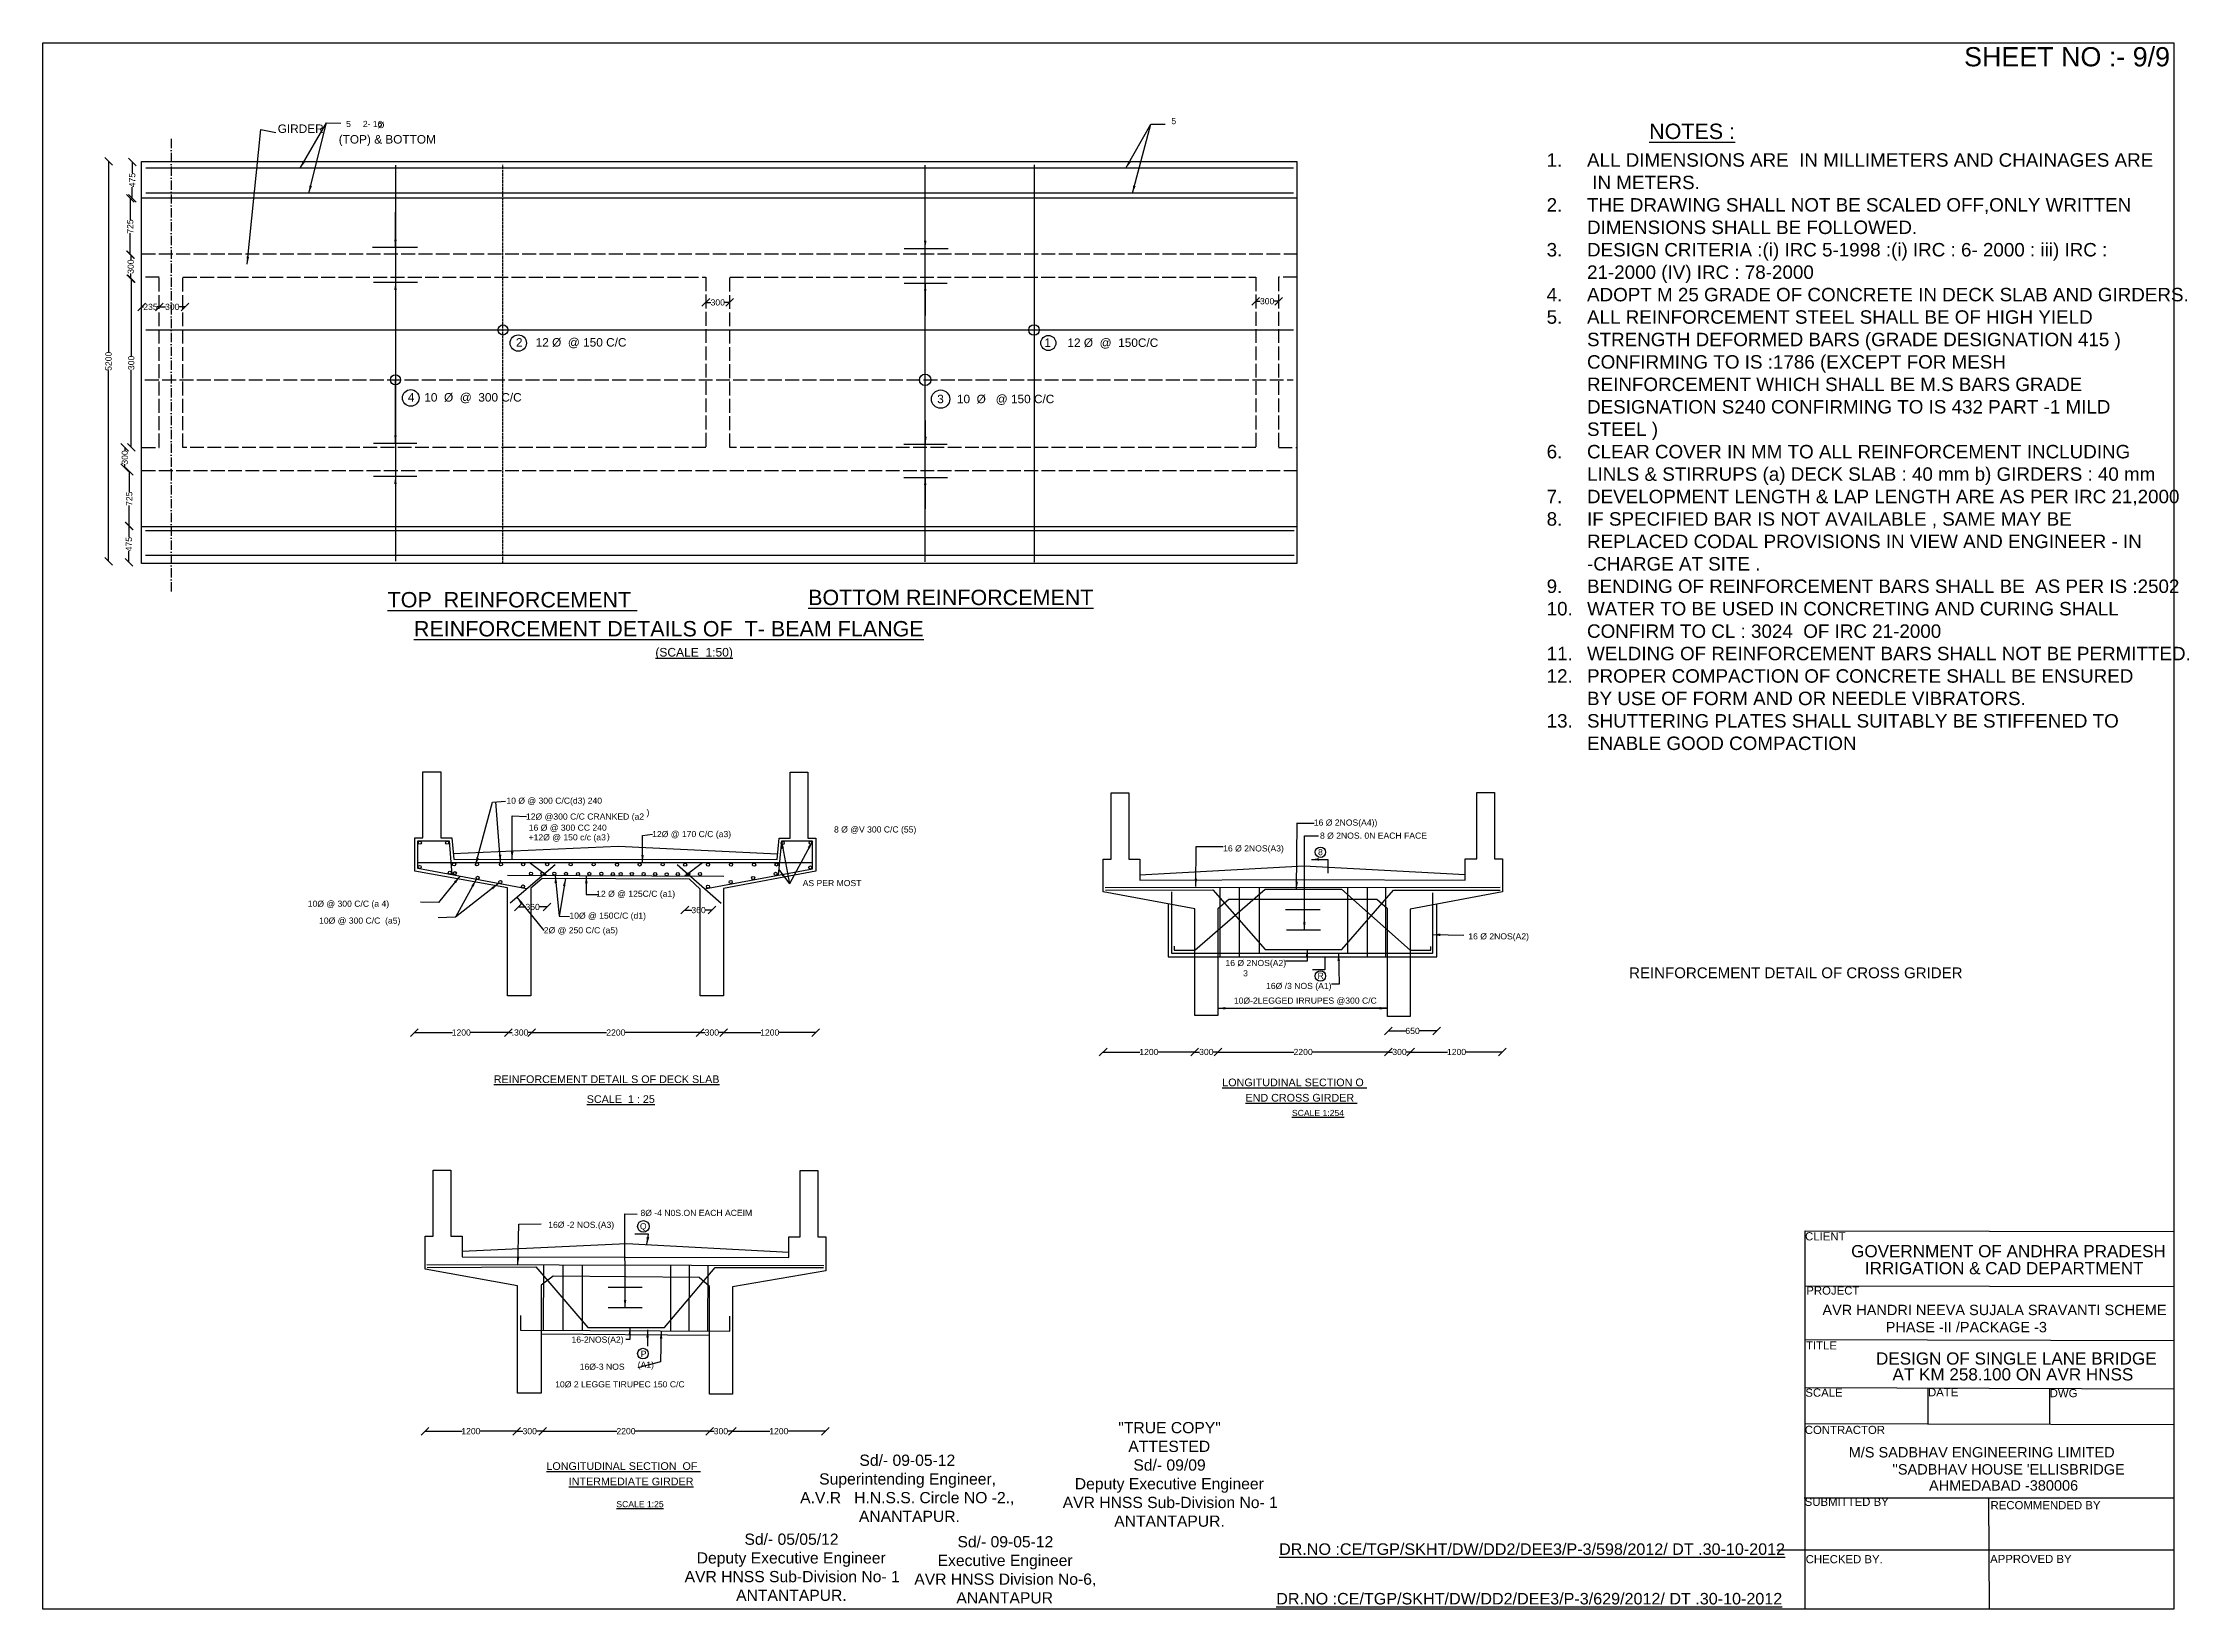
# Model space of a CAD drawing. Header units: millimetres. Extents: x 5124 to 2779398, y 2311 to 44556930.
# Drawn here: x 2751494 to 2779398, y 44536564 to 44556930 of the extents above.
import ezdxf

# ---------------------------------------------------------------- set-up
doc = ezdxf.new("R2010")
doc.units = ezdxf.units.MM
doc.header["$MEASUREMENT"] = 0
doc.linetypes.add('ACAD_ISO02W100', pattern=[15, 12, -3])
doc.linetypes.add('ACAD_ISO10W100', pattern=[18, 12, -3, 0, -3])
for name, color, linetype in [('DIMENSION', 7, 'Continuous'), ('DRAWING', 2, 'Continuous'), ('TEXT', 7, 'Continuous')]:
    doc.layers.add(name, color=color, linetype=linetype)
doc.styles.get("Standard").update_dxf_attribs({"font": 'arial.ttf', "height": 80})
doc.dimstyles.get("Standard").update_dxf_attribs({"dimtxt": 80, "dimasz": 100, "dimexe": 0.18, "dimexo": 0.0625, "dimgap": 0.09, "dimtad": 0, "dimdec": 0, "dimzin": 0, "dimdsep": 46, "dimtxsty": 'Standard', "dimblk": 'OBLIQUE', "dimcen": 0.09, "dimse1": 1, "dimse2": 1, "dimadec": 0, "dimazin": 0, "dimtfac": 1, "dimtdec": 0, "dimtofl": 0, "dimtmove": 0, "dimatfit": 3, "dimfxl": 1, "dimtolj": 1, "dimtzin": 0, "dimarcsym": 0})

msp = doc.modelspace()

# ---------------------------------------------------------------- texts
at = {"layer": 'DIMENSION', "color": 0}
for s, height, p in [('SHEET NO :- 9/9', 250, (2776472.9, 44556625.3)), ('Ø', 80, (2755846.5, 44555822)), ('%%UNOTES :', 200, (2772377.7, 44555680.2)), ('%%UREINFORCEMENT DETAILS OF  T- BEAM FLANGE', 200, (2756317.4, 44549212.2))]:
    msp.add_text(s, height=height, dxfattribs=at).set_placement(p)
at = {"layer": 'DIMENSION', "color": 0, "insert": (2770870.4, 44555494.9), "char_height": 175, "attachment_point": 1}
msp.add_mtext_dynamic_manual_height_columns('\\pi-525,l700,t700;1.^IALL DIMENSIONS ARE  IN MILLIMETERS AND CHAINAGES ARE  IN METERS.\\P2.^ITHE DRAWING SHALL NOT BE SCALED OFF,ONLY WRITTEN DIMENSIONS SHALL BE FOLLOWED.\\P3.^IDESIGN CRITERIA :(i) IRC 5-1998 :(i) IRC : 6- 2000 : iii) IRC : 21-2000 (IV) IRC : 78-2000\\P4.^IADOPT M 25 GRADE OF CONCRETE IN DECK SLAB AND GIRDERS.\\P5.^IALL REINFORCEMENT STEEL SHALL BE OF HIGH YIELD STRENGTH DEFORMED BARS (GRADE DESIGNATION 415 ) CONFIRMING TO IS :1786 (EXCEPT FOR MESH REINFORCEMENT WHICH SHALL BE M.S BARS GRADE DESIGNATION S240 CONFIRMING TO IS 432 PART -1 MILD STEEL )\\P6.^ICLEAR COVER IN MM TO ALL REINFORCEMENT INCLUDING LINLS & STIRRUPS (a) DECK SLAB : 40 mm b) GIRDERS : 40 mm \\P7.^IDEVELOPMENT LENGTH & LAP LENGTH ARE AS PER IRC 21,2000\\P8.^IIF SPECIFIED BAR IS NOT AVAILABLE , SAME MAY BE REPLACED CODAL PROVISIONS IN VIEW AND ENGINEER - IN -CHARGE AT SITE .\\P9.^IBENDING OF REINFORCEMENT BARS SHALL BE  AS PER IS :2502\\P10.^IWATER TO BE USED IN CONCRETING AND CURING SHALL  CONFIRM TO CL : 3024  OF IRC 21-2000\\P11.^IWELDING OF REINFORCEMENT BARS SHALL NOT BE PERMITTED.\\P12.^IPROPER COMPACTION OF CONCRETE SHALL BE ENSURED BY USE OF FORM AND OR NEEDLE VIBRATORS.\\P13.^ISHUTTERING PLATES SHALL SUITABLY BE STIFFENED TO ENABLE GOOD COMPACTION ', width=8104.299, gutter_width=500, heights=[0], dxfattribs=at)
at = {"layer": 'DIMENSION', "char_height": 145.872, "attachment_point": 1}
for s, insert, width in [('\\pi1255.5;Sd/- 09-05-12\\P\\pi732.25;Superintending Engineer,\\P\\pi484.88;A.V.R   H.N.S.S. Circle NO -2.,\\P\\pi1192.4; ANANTAPUR.', (2760854.4, 44538572.6), 3737.153), ('\\pi796.92;Sd/- 05/05/12 \\P\\pi176.17;{\\C0;Deputy Executive Engineer  \\P\\pi18.856;AVR HNSS Sub-Division No- 1 \\P\\pi688.66;ANTANTAPUR.}', (2759818.1, 44537545.9), 2797.542), ('\\A1;\\pi1404.7;Sd/- 09-05-12\\P\\pi1146.5;{\\C0;Executive Engineer  \\P\\pi843.43;AVR HNSS Division No-6,\\P\\pi1390.6;ANANTAPUR }', (2761979.9, 44537512.7), 4035.536)]:
    msp.add_mtext(s, dxfattribs=dict(at, insert=insert, width=width))
at = {"layer": 'DRAWING', "color": 0}
for s, p in [('3', (2767098.8, 44544791.2)), ('10Ø 2 LEGGE TIRUPEC 150 C/C', (2758154.3, 44539446.8))]:
    msp.add_text(s, height=80, dxfattribs=at).set_placement(p)
at = {"layer": 'TEXT', "color": 0}
for s, height, p in [('5', 80, (2766165.9, 44555873)), ('GIRDER', 110, (2754546.5, 44555759.2)), ('(TOP) & BOTTOM', 110, (2755339.7, 44555621.2)), ('5     2- 16 ', 80, (2755436, 44555836.2)), ('2    12 Ø  @ 150 C/C', 110, (2757644.1, 44552981.2)), ('1     12 Ø  @  150C/C', 110, (2764515.7, 44552976.8)), ('4   10  Ø  @  300 C/C', 110, (2756238.8, 44552265.9)), ('3    10  Ø   @ 150 C/C', 110, (2763121.5, 44552244.9)), ('%%UBOTTOM REINFORCEMENT', 200, (2761442.9, 44549619.6)), ('%%UTOP  REINFORCEMENT ', 200, (2755975.2, 44549589.5)), ('%%U(SCALE  1:50)', 111.974, (2759456.5, 44548950.5)), ('10 Ø @ 300 C/C(d3) 240', 80, (2757519.7, 44547036.3)), ('12Ø @300 C/C CRANKED (a2', 80, (2757774.6, 44546829.8)), ('16 Ø @ 300 CC 240', 80, (2757810.7, 44546685.4)), (' )', 80, (2759310.7, 44546885.3)), ('8 Ø @V 300 C/C (55)', 80, (2761779.4, 44546662.1)), ('16 Ø 2NOS(A4))', 80, (2768018, 44546751.9)), ('+12Ø @ 150 c/c (a3', 80, (2757808.4, 44546559.6)), (')', 80, (2758827.1, 44546570.8)), ('12Ø @ 170 C/C (a3)', 80, (2759415.1, 44546602.1)), ('16 Ø 2NOS(A3)', 80, (2766839.4, 44546415.9)), ('8 Ø 2NOS. 0N EACH FACE', 80, (2768098.2, 44546581.7)), ('8', 80, (2768073.1, 44546367.4)), ('12 Ø @ 125C/C (a1)', 80, (2758687.2, 44545826)), ('AS PER MOST', 80, (2761372.3, 44545965.2)), ('  10Ø @ 300 C/C (a 4)', 80, (2754875.4, 44545696.4)), ('10Ø @ 150C/C (d1)', 80, (2758339, 44545541.2)), ('10Ø @ 300 C/C  (a5)', 80, (2755084.2, 44545476.6)), ('2Ø @ 250 C/C (a5)', 80, (2758006, 44545351.3)), ('16 Ø 2NOS(A2)', 80, (2770026.9, 44545272)), ('16 Ø 2NOS(A2)', 80, (2766869.2, 44544925.5)), ('R', 80, (2768067.4, 44544758.8)), ('REINFORCEMENT DETAIL OF CROSS GRIDER ', 139.987, (2772117.5, 44544767.9)), ('10Ø-2LEGGED IRRUPES @300 C/C', 80, (2766978.4, 44544436.3)), ('16Ø /3 NOS (A1)', 80, (2767397.1, 44544627.2)), ('%%UREINFORCEMENT DETAIL S OF DECK SLAB', 100, (2757356.3, 44543404.2)), ('%%ULONGITUDINAL SECTION O ', 100, (2766827.6, 44543362.5)), ('%%USCALE  1 : 25', 100, (2758564.6, 44543145.4)), ('%%UEND CROSS GIRDER ', 100, (2767129.7, 44543163.2)), ('%%USCALE 1:254', 80, (2767733.9, 44542975.3)), ('8Ø -4 N0S.ON EACH ACEIM', 80, (2759263.1, 44541675.8)), ('16Ø -2 NOS.(A3)', 80, (2758063.7, 44541521.5)), ('Q', 80, (2759255.8, 44541501.9)), ('CLIENT ', 105.86, (2774405.3, 44541358.2)), ('GOVERNMENT OF ANDHRA PRADESH ', 158.785, (2775004.3, 44541138.9)), ('IRRIGATION & CAD DEPARTMENT ', 158.785, (2775182.9, 44540917.9)), ('PROJECT ', 105.86, (2774421.5, 44540653.2)), ('AVR HANDRI NEEVA SUJALA SRAVANTI SCHEME ', 135, (2774631, 44540386.3)), ('16-2NOS(A2)', 80, (2758366.7, 44540028.2)), ('TITLE ', 105.86, (2774416.8, 44539939.8)), ('PHASE -II /PACKAGE -3', 135, (2775454, 44540163.1)), ('(A1)', 80, (2759227.5, 44539702.5)), ('P', 80, (2759266.4, 44539843.1)), ('DESIGN OF SINGLE LANE BRIDGE ', 158.785, (2775327.8, 44539743.2)), ('16Ø-3 NOS', 80, (2758473.4, 44539675.6)), ('AT KM 258.100 ON AVR HNSS', 158.785, (2775542.1, 44539537.2)), ('SCALE ', 105.86, (2774408.9, 44539325.8)), ('DATE ', 105.86, (2776003.9, 44539330.8)), ('DWG', 105.86, (2777585.8, 44539319.3)), ('CONTRACTOR', 105.86, (2774401.6, 44538841)), ('M/S SADBHAV ENGINEERING LIMITED ', 135, (2774972.6, 44538535.6)), ('%%ULONGITUDINAL SECTION  OF ', 100, (2758040.1, 44538373.4)), ("''SADBHAV HOUSE 'ELLISBRIDGE ", 135, (2775540, 44538313.8)), ('%%UINTERMEDIATE GIRDER', 100, (2758330.3, 44538173.4)), ('AHMEDABAD -380006', 135, (2776017, 44538104.3)), ('%%USCALE 1:25', 80, (2758949.5, 44537888.7)), ('SUBMITTED BY ', 105.857, (2774401, 44537905.7)), ('RECOMMENDED BY', 105.857, (2776816.9, 44537862.3)), ('%%UDR.NO :CE/TGP/SKHT/DW/DD2/DEE3/P-3/598/2012/ DT .30-10-2012', 150, (2767566.1, 44537269)), ('CHECKED BY.', 105.857, (2774413.3, 44537159.8)), ('APPROVED BY ', 105.857, (2776811.3, 44537163.3)), ('%%UDR.NO :CE/TGP/SKHT/DW/DD2/DEE3/P-3/629/2012/ DT .30-10-2012', 150, (2767529.3, 44536624.2))]:
    msp.add_text(s, height=height, dxfattribs=at).set_placement(p)
at = {"layer": 'TEXT', "color": 0, "insert": (2764734.2, 44538996.4), "char_height": 145.872, "width": 2797.542, "attachment_point": 1}
msp.add_mtext('\\pi741.45;"TRUE COPY" \\P\\pi872.05;ATTESTED  \\P\\pi937.67;Sd/- 09/09\\P\\pi176.17;Deputy Executive Engineer  \\P\\pi18.856;AVR HNSS Sub-Division No- 1 \\P\\pi688.66;ANTANTAPUR.', dxfattribs=at)

# ---------------------------------------------------------------- blocks, each defined once
blk = doc.blocks.new('_Oblique')
at = {"color": 0, "linetype": 'ByBlock', "lineweight": -2}
blk.add_line((-0.5, -0.5), (0.5, 0.5), dxfattribs=at)
blk = doc.blocks.new('*D4')
at = {"layer": 'Defpoints', "color": 0, "transparency": 16777216}
for p in [(2752647, 44555383), (2752655, 44555383), (2752644, 44554908)]:
    blk.add_point(p, dxfattribs=at)
at = {"layer": 'DIMENSION', "color": 0, "lineweight": -2, "transparency": 16777216}
for p, q in [((2752655, 44555383), (2752655, 44555236)), ((2752655, 44554908), (2752655, 44555055))]:
    blk.add_line(p, q, dxfattribs=at)
at = {"layer": 'DIMENSION', "color": 0, "lineweight": -2, "transparency": 16777216, "xscale": 100, "yscale": 100, "zscale": 100}
for p, rotation in [((2752655, 44555383), 90), ((2752655, 44554908), 270)]:
    blk.add_blockref('_Oblique', p, dxfattribs=dict(at, rotation=rotation))
at = {"layer": 'DIMENSION', "color": 0, "transparency": 16777216, "insert": (2752655, 44555146), "char_height": 80, "attachment_point": 5, "rotation": 90}
blk.add_mtext('\\A1;475', dxfattribs=at)
blk = doc.blocks.new('*D5')
at = {"layer": 'Defpoints', "color": 0, "transparency": 16777216}
for p in [(2752655, 44554908), (2752629, 44554176), (2752643, 44554176)]:
    blk.add_point(p, dxfattribs=at)
at = {"layer": 'DIMENSION', "color": 0, "lineweight": -2, "transparency": 16777216}
for p, q in [((2752629, 44554908), (2752629, 44554631)), ((2752629, 44554176), (2752629, 44554454))]:
    blk.add_line(p, q, dxfattribs=at)
at = {"layer": 'DIMENSION', "color": 0, "lineweight": -2, "transparency": 16777216, "xscale": 100, "yscale": 100, "zscale": 100}
for p, rotation in [((2752629, 44554908), 90), ((2752629, 44554176), 270)]:
    blk.add_blockref('_Oblique', p, dxfattribs=dict(at, rotation=rotation))
at = {"layer": 'DIMENSION', "color": 0, "transparency": 16777216, "insert": (2752629, 44554542), "char_height": 80, "attachment_point": 5, "rotation": 90}
blk.add_mtext('\\A1;725', dxfattribs=at)
blk = doc.blocks.new('*D6')
at = {"layer": 'Defpoints', "color": 0, "transparency": 16777216}
for p in [(2752629, 44554176), (2752626, 44553866), (2752635, 44553866)]:
    blk.add_point(p, dxfattribs=at)
at = {"layer": 'DIMENSION', "color": 0, "lineweight": -2, "transparency": 16777216}
for p, q in [((2752635, 44554176), (2752635, 44554109)), ((2752635, 44553866), (2752635, 44553933))]:
    blk.add_line(p, q, dxfattribs=at)
at = {"layer": 'DIMENSION', "color": 0, "lineweight": -2, "transparency": 16777216, "xscale": 100, "yscale": 100, "zscale": 100}
for p, rotation in [((2752635, 44554176), 90), ((2752635, 44553866), 270)]:
    blk.add_blockref('_Oblique', p, dxfattribs=dict(at, rotation=rotation))
at = {"layer": 'DIMENSION', "color": 0, "transparency": 16777216, "insert": (2752635, 44554021), "char_height": 80, "attachment_point": 5, "rotation": 90}
blk.add_mtext('\\A1;300', dxfattribs=at)
blk = doc.blocks.new('*D7')
at = {"layer": 'Defpoints', "color": 0, "transparency": 16777216}
for p in [(2752635, 44553866), (2752628, 44551671), (2752642, 44551671)]:
    blk.add_point(p, dxfattribs=at)
at = {"layer": 'DIMENSION', "color": 0, "lineweight": -2, "transparency": 16777216}
for p, q in [((2752642, 44553866), (2752642, 44552857)), ((2752642, 44551671), (2752642, 44552680))]:
    blk.add_line(p, q, dxfattribs=at)
at = {"layer": 'DIMENSION', "color": 0, "lineweight": -2, "transparency": 16777216, "xscale": 100, "yscale": 100, "zscale": 100}
for p, rotation in [((2752642, 44553866), 90), ((2752642, 44551671), 270)]:
    blk.add_blockref('_Oblique', p, dxfattribs=dict(at, rotation=rotation))
at = {"layer": 'DIMENSION', "color": 0, "transparency": 16777216, "insert": (2752642, 44552769), "char_height": 80, "attachment_point": 5, "rotation": 90}
blk.add_mtext('\\A1;300', dxfattribs=at)
blk = doc.blocks.new('*D8')
at = {"layer": 'Defpoints', "color": 0, "transparency": 16777216}
for p in [(2752642, 44551671), (2752558, 44551407), (2752642, 44551407)]:
    blk.add_point(p, dxfattribs=at)
at = {"layer": 'DIMENSION', "color": 0, "lineweight": -2, "transparency": 16777216}
for p, q in [((2752558, 44551671), (2752558, 44551628)), ((2752558, 44551407), (2752558, 44551451))]:
    blk.add_line(p, q, dxfattribs=at)
at = {"layer": 'DIMENSION', "color": 0, "lineweight": -2, "transparency": 16777216, "xscale": 100, "yscale": 100, "zscale": 100}
for p, rotation in [((2752558, 44551671), 90), ((2752558, 44551407), 270)]:
    blk.add_blockref('_Oblique', p, dxfattribs=dict(at, rotation=rotation))
at = {"layer": 'DIMENSION', "color": 0, "transparency": 16777216, "insert": (2752558, 44551539), "char_height": 80, "attachment_point": 5, "rotation": 90}
blk.add_mtext('\\A1;300', dxfattribs=at)
blk = doc.blocks.new('*D9')
at = {"layer": 'Defpoints', "color": 0, "transparency": 16777216}
for p in [(2752608, 44551357), (2752616, 44550649), (2752628, 44550649)]:
    blk.add_point(p, dxfattribs=at)
at = {"layer": 'DIMENSION', "color": 0, "lineweight": -2, "transparency": 16777216}
for p, q in [((2752616, 44551357), (2752616, 44551092)), ((2752616, 44550649), (2752616, 44550915))]:
    blk.add_line(p, q, dxfattribs=at)
at = {"layer": 'DIMENSION', "color": 0, "lineweight": -2, "transparency": 16777216, "xscale": 100, "yscale": 100, "zscale": 100}
for p, rotation in [((2752616, 44551357), 90), ((2752616, 44550649), 270)]:
    blk.add_blockref('_Oblique', p, dxfattribs=dict(at, rotation=rotation))
at = {"layer": 'DIMENSION', "color": 0, "transparency": 16777216, "insert": (2752616, 44551003), "char_height": 80, "attachment_point": 5, "rotation": 90}
blk.add_mtext('\\A1;725', dxfattribs=at)
blk = doc.blocks.new('*D10')
at = {"layer": 'Defpoints', "color": 0, "transparency": 16777216}
for p in [(2752628, 44550649), (2752611, 44550176), (2752628, 44550176)]:
    blk.add_point(p, dxfattribs=at)
at = {"layer": 'DIMENSION', "color": 0, "lineweight": -2, "transparency": 16777216}
for p, q in [((2752611, 44550649), (2752611, 44550503)), ((2752611, 44550176), (2752611, 44550322))]:
    blk.add_line(p, q, dxfattribs=at)
at = {"layer": 'DIMENSION', "color": 0, "lineweight": -2, "transparency": 16777216, "xscale": 100, "yscale": 100, "zscale": 100}
for p, rotation in [((2752611, 44550649), 90), ((2752611, 44550176), 270)]:
    blk.add_blockref('_Oblique', p, dxfattribs=dict(at, rotation=rotation))
at = {"layer": 'DIMENSION', "color": 0, "transparency": 16777216, "insert": (2752611, 44550412), "char_height": 80, "attachment_point": 5, "rotation": 90}
blk.add_mtext('\\A1;475', dxfattribs=at)
blk = doc.blocks.new('*D11')
at = {"layer": 'Defpoints', "color": 0, "transparency": 16777216}
for p in [(2760113, 44553517), (2760423, 44553555), (2760423, 44553496)]:
    blk.add_point(p, dxfattribs=at)
at = {"layer": 'DIMENSION', "color": 0, "lineweight": -2, "transparency": 16777216}
for p, q in [((2760113, 44553555), (2760180, 44553555)), ((2760423, 44553555), (2760356, 44553555))]:
    blk.add_line(p, q, dxfattribs=at)
at = {"layer": 'DIMENSION', "color": 0, "lineweight": -2, "transparency": 16777216, "xscale": 100, "yscale": 100, "zscale": 100, "rotation": 180}
blk.add_blockref('_Oblique', (2760113, 44553555), dxfattribs=at)
at = {"layer": 'DIMENSION', "color": 0, "lineweight": -2, "transparency": 16777216, "xscale": 100, "yscale": 100, "zscale": 100}
blk.add_blockref('_Oblique', (2760423, 44553555), dxfattribs=at)
at = {"layer": 'DIMENSION', "color": 0, "transparency": 16777216, "insert": (2760268, 44553555), "char_height": 80, "attachment_point": 5}
blk.add_mtext('\\A1;300', dxfattribs=at)
blk = doc.blocks.new('*D12')
at = {"layer": 'Defpoints', "color": 0, "transparency": 16777216}
for p in [(2767263, 44553502), (2767559, 44553571), (2767559, 44553502)]:
    blk.add_point(p, dxfattribs=at)
at = {"layer": 'DIMENSION', "color": 0, "lineweight": -2, "transparency": 16777216}
for p, q in [((2767263, 44553571), (2767322, 44553571)), ((2767559, 44553571), (2767499, 44553571))]:
    blk.add_line(p, q, dxfattribs=at)
at = {"layer": 'DIMENSION', "color": 0, "lineweight": -2, "transparency": 16777216, "xscale": 100, "yscale": 100, "zscale": 100, "rotation": 180}
blk.add_blockref('_Oblique', (2767263, 44553571), dxfattribs=at)
at = {"layer": 'DIMENSION', "color": 0, "lineweight": -2, "transparency": 16777216, "xscale": 100, "yscale": 100, "zscale": 100}
blk.add_blockref('_Oblique', (2767559, 44553571), dxfattribs=at)
at = {"layer": 'DIMENSION', "color": 0, "transparency": 16777216, "insert": (2767411, 44553571), "char_height": 80, "attachment_point": 5}
blk.add_mtext('\\A1;300', dxfattribs=at)
blk = doc.blocks.new('*D13')
at = {"layer": 'Defpoints', "color": 0, "transparency": 16777216}
for p in [(2765279, 44543760), (2766467, 44543808), (2766467, 44543808)]:
    blk.add_point(p, dxfattribs=at)
at = {"layer": 'DIMENSION', "color": 0, "lineweight": -2, "transparency": 16777216}
for p, q in [((2765279, 44543808), (2765758, 44543808)), ((2766467, 44543808), (2765989, 44543808))]:
    blk.add_line(p, q, dxfattribs=at)
at = {"layer": 'DIMENSION', "color": 0, "lineweight": -2, "transparency": 16777216, "xscale": 100, "yscale": 100, "zscale": 100, "rotation": 180}
blk.add_blockref('_Oblique', (2765279, 44543808), dxfattribs=at)
at = {"layer": 'DIMENSION', "color": 0, "lineweight": -2, "transparency": 16777216, "xscale": 100, "yscale": 100, "zscale": 100}
blk.add_blockref('_Oblique', (2766467, 44543808), dxfattribs=at)
at = {"layer": 'DIMENSION', "color": 0, "transparency": 16777216, "insert": (2765873, 44543808), "char_height": 80, "attachment_point": 5}
blk.add_mtext('\\A1;1200', dxfattribs=at)
blk = doc.blocks.new('*D14')
at = {"layer": 'Defpoints', "color": 0, "transparency": 16777216}
for p in [(2766467, 44543764), (2766774, 44543808), (2766774, 44543808)]:
    blk.add_point(p, dxfattribs=at)
at = {"layer": 'DIMENSION', "color": 0, "lineweight": -2, "transparency": 16777216}
for p, q in [((2766467, 44543808), (2766532, 44543808)), ((2766774, 44543808), (2766709, 44543808))]:
    blk.add_line(p, q, dxfattribs=at)
at = {"layer": 'DIMENSION', "color": 0, "lineweight": -2, "transparency": 16777216, "xscale": 100, "yscale": 100, "zscale": 100, "rotation": 180}
blk.add_blockref('_Oblique', (2766467, 44543808), dxfattribs=at)
at = {"layer": 'DIMENSION', "color": 0, "lineweight": -2, "transparency": 16777216, "xscale": 100, "yscale": 100, "zscale": 100}
blk.add_blockref('_Oblique', (2766774, 44543808), dxfattribs=at)
at = {"layer": 'DIMENSION', "color": 0, "transparency": 16777216, "insert": (2766620, 44543808), "char_height": 80, "attachment_point": 5}
blk.add_mtext('\\A1;300', dxfattribs=at)
blk = doc.blocks.new('*D15')
at = {"layer": 'Defpoints', "color": 0, "transparency": 16777216}
for p in [(2766774, 44543753), (2768985, 44543808), (2768985, 44543790)]:
    blk.add_point(p, dxfattribs=at)
at = {"layer": 'DIMENSION', "color": 0, "lineweight": -2, "transparency": 16777216}
for p, q in [((2766774, 44543808), (2767759, 44543808)), ((2768985, 44543808), (2767999, 44543808))]:
    blk.add_line(p, q, dxfattribs=at)
at = {"layer": 'DIMENSION', "color": 0, "lineweight": -2, "transparency": 16777216, "xscale": 100, "yscale": 100, "zscale": 100, "rotation": 180}
blk.add_blockref('_Oblique', (2766774, 44543808), dxfattribs=at)
at = {"layer": 'DIMENSION', "color": 0, "lineweight": -2, "transparency": 16777216, "xscale": 100, "yscale": 100, "zscale": 100}
blk.add_blockref('_Oblique', (2768985, 44543808), dxfattribs=at)
at = {"layer": 'DIMENSION', "color": 0, "transparency": 16777216, "insert": (2767879, 44543808), "char_height": 80, "attachment_point": 5}
blk.add_mtext('\\A1;2200', dxfattribs=at)
blk = doc.blocks.new('*D16')
at = {"layer": 'Defpoints', "color": 0, "transparency": 16777216}
for p in [(2768985, 44543813), (2769278, 44543808), (2769278, 44543808)]:
    blk.add_point(p, dxfattribs=at)
at = {"layer": 'DIMENSION', "color": 0, "lineweight": -2, "transparency": 16777216}
for p, q in [((2768985, 44543808), (2769043, 44543808)), ((2769278, 44543808), (2769220, 44543808))]:
    blk.add_line(p, q, dxfattribs=at)
at = {"layer": 'DIMENSION', "color": 0, "lineweight": -2, "transparency": 16777216, "xscale": 100, "yscale": 100, "zscale": 100, "rotation": 180}
blk.add_blockref('_Oblique', (2768985, 44543808), dxfattribs=at)
at = {"layer": 'DIMENSION', "color": 0, "lineweight": -2, "transparency": 16777216, "xscale": 100, "yscale": 100, "zscale": 100}
blk.add_blockref('_Oblique', (2769278, 44543808), dxfattribs=at)
at = {"layer": 'DIMENSION', "color": 0, "transparency": 16777216, "insert": (2769132, 44543808), "char_height": 80, "attachment_point": 5}
blk.add_mtext('\\A1;300', dxfattribs=at)
blk = doc.blocks.new('*D17')
at = {"layer": 'Defpoints', "color": 0, "transparency": 16777216}
for p in [(2769278, 44543797), (2770469, 44543816), (2770469, 44543808)]:
    blk.add_point(p, dxfattribs=at)
at = {"layer": 'DIMENSION', "color": 0, "lineweight": -2, "transparency": 16777216}
for p, q in [((2769278, 44543808), (2769758, 44543808)), ((2770469, 44543808), (2769990, 44543808))]:
    blk.add_line(p, q, dxfattribs=at)
at = {"layer": 'DIMENSION', "color": 0, "lineweight": -2, "transparency": 16777216, "xscale": 100, "yscale": 100, "zscale": 100, "rotation": 180}
blk.add_blockref('_Oblique', (2769278, 44543808), dxfattribs=at)
at = {"layer": 'DIMENSION', "color": 0, "lineweight": -2, "transparency": 16777216, "xscale": 100, "yscale": 100, "zscale": 100}
blk.add_blockref('_Oblique', (2770469, 44543808), dxfattribs=at)
at = {"layer": 'DIMENSION', "color": 0, "transparency": 16777216, "insert": (2769874, 44543808), "char_height": 80, "attachment_point": 5}
blk.add_mtext('\\A1;1200', dxfattribs=at)
blk = doc.blocks.new('*D18')
at = {"layer": 'Defpoints', "color": 0, "transparency": 16777216}
for p in [(2768987, 44544000), (2769616, 44544082), (2769616, 44544009)]:
    blk.add_point(p, dxfattribs=at)
at = {"layer": 'DIMENSION', "color": 0, "lineweight": -2, "transparency": 16777216}
for p, q in [((2768987, 44544082), (2769213, 44544082)), ((2769616, 44544082), (2769390, 44544082))]:
    blk.add_line(p, q, dxfattribs=at)
at = {"layer": 'DIMENSION', "color": 0, "lineweight": -2, "transparency": 16777216, "xscale": 100, "yscale": 100, "zscale": 100, "rotation": 180}
blk.add_blockref('_Oblique', (2768987, 44544082), dxfattribs=at)
at = {"layer": 'DIMENSION', "color": 0, "lineweight": -2, "transparency": 16777216, "xscale": 100, "yscale": 100, "zscale": 100}
blk.add_blockref('_Oblique', (2769616, 44544082), dxfattribs=at)
at = {"layer": 'DIMENSION', "color": 0, "transparency": 16777216, "insert": (2769302, 44544082), "char_height": 80, "attachment_point": 5}
blk.add_mtext('\\A1;650', dxfattribs=at)
blk = doc.blocks.new('*D19')
at = {"layer": 'Defpoints', "color": 0, "transparency": 16777216}
for p in [(2757675, 44545656), (2758047, 44545694), (2758047, 44545659)]:
    blk.add_point(p, dxfattribs=at)
at = {"layer": 'DIMENSION', "color": 0, "lineweight": -2, "transparency": 16777216}
for p, q in [((2757675, 44545694), (2757773, 44545694)), ((2758047, 44545694), (2757949, 44545694))]:
    blk.add_line(p, q, dxfattribs=at)
at = {"layer": 'DIMENSION', "color": 0, "lineweight": -2, "transparency": 16777216, "xscale": 100, "yscale": 100, "zscale": 100, "rotation": 180}
blk.add_blockref('_Oblique', (2757675, 44545694), dxfattribs=at)
at = {"layer": 'DIMENSION', "color": 0, "lineweight": -2, "transparency": 16777216, "xscale": 100, "yscale": 100, "zscale": 100}
blk.add_blockref('_Oblique', (2758047, 44545694), dxfattribs=at)
at = {"layer": 'DIMENSION', "color": 0, "transparency": 16777216, "insert": (2757861, 44545694), "char_height": 80, "attachment_point": 5}
blk.add_mtext('\\A1;360', dxfattribs=at)
blk = doc.blocks.new('*D20')
at = {"layer": 'Defpoints', "color": 0, "transparency": 16777216}
for p in [(2759840, 44545642), (2760195, 44545653), (2760195, 44545653)]:
    blk.add_point(p, dxfattribs=at)
at = {"layer": 'DIMENSION', "color": 0, "lineweight": -2, "transparency": 16777216}
for p, q in [((2759840, 44545653), (2759929, 44545653)), ((2760195, 44545653), (2760106, 44545653))]:
    blk.add_line(p, q, dxfattribs=at)
at = {"layer": 'DIMENSION', "color": 0, "lineweight": -2, "transparency": 16777216, "xscale": 100, "yscale": 100, "zscale": 100, "rotation": 180}
blk.add_blockref('_Oblique', (2759840, 44545653), dxfattribs=at)
at = {"layer": 'DIMENSION', "color": 0, "lineweight": -2, "transparency": 16777216, "xscale": 100, "yscale": 100, "zscale": 100}
blk.add_blockref('_Oblique', (2760195, 44545653), dxfattribs=at)
at = {"layer": 'DIMENSION', "color": 0, "transparency": 16777216, "insert": (2760018, 44545653), "char_height": 80, "attachment_point": 5}
blk.add_mtext('\\A1;360', dxfattribs=at)
blk = doc.blocks.new('*D21')
at = {"layer": 'Defpoints', "color": 0, "transparency": 16777216}
for p in [(2756322, 44544031), (2757544, 44544061), (2757544, 44544042)]:
    blk.add_point(p, dxfattribs=at)
at = {"layer": 'DIMENSION', "color": 0, "lineweight": -2, "transparency": 16777216}
for p, q in [((2756322, 44544061), (2756817, 44544061)), ((2757544, 44544061), (2757049, 44544061))]:
    blk.add_line(p, q, dxfattribs=at)
at = {"layer": 'DIMENSION', "color": 0, "lineweight": -2, "transparency": 16777216, "xscale": 100, "yscale": 100, "zscale": 100, "rotation": 180}
blk.add_blockref('_Oblique', (2756322, 44544061), dxfattribs=at)
at = {"layer": 'DIMENSION', "color": 0, "lineweight": -2, "transparency": 16777216, "xscale": 100, "yscale": 100, "zscale": 100}
blk.add_blockref('_Oblique', (2757544, 44544061), dxfattribs=at)
at = {"layer": 'DIMENSION', "color": 0, "transparency": 16777216, "insert": (2756933, 44544061), "char_height": 80, "attachment_point": 5}
blk.add_mtext('\\A1;1200', dxfattribs=at)
blk = doc.blocks.new('*D22')
at = {"layer": 'Defpoints', "color": 0, "transparency": 16777216}
for p in [(2757544, 44544073), (2757850, 44544077), (2757850, 44544061)]:
    blk.add_point(p, dxfattribs=at)
at = {"layer": 'DIMENSION', "color": 0, "lineweight": -2, "transparency": 16777216}
for p, q in [((2757544, 44544061), (2757596, 44544061)), ((2757850, 44544061), (2757798, 44544061))]:
    blk.add_line(p, q, dxfattribs=at)
at = {"layer": 'DIMENSION', "color": 0, "lineweight": -2, "transparency": 16777216, "xscale": 100, "yscale": 100, "zscale": 100, "rotation": 180}
blk.add_blockref('_Oblique', (2757544, 44544061), dxfattribs=at)
at = {"layer": 'DIMENSION', "color": 0, "lineweight": -2, "transparency": 16777216, "xscale": 100, "yscale": 100, "zscale": 100}
blk.add_blockref('_Oblique', (2757850, 44544061), dxfattribs=at)
at = {"layer": 'DIMENSION', "color": 0, "transparency": 16777216, "insert": (2757697, 44544061), "char_height": 80, "attachment_point": 5}
blk.add_mtext('\\A1;.300', dxfattribs=at)
blk = doc.blocks.new('*D23')
at = {"layer": 'Defpoints', "color": 0, "transparency": 16777216}
for p in [(2757850, 44544073), (2760037, 44544061), (2760037, 44544061)]:
    blk.add_point(p, dxfattribs=at)
at = {"layer": 'DIMENSION', "color": 0, "lineweight": -2, "transparency": 16777216}
for p, q in [((2757850, 44544061), (2758823, 44544061)), ((2760037, 44544061), (2759063, 44544061))]:
    blk.add_line(p, q, dxfattribs=at)
at = {"layer": 'DIMENSION', "color": 0, "lineweight": -2, "transparency": 16777216, "xscale": 100, "yscale": 100, "zscale": 100, "rotation": 180}
blk.add_blockref('_Oblique', (2757850, 44544061), dxfattribs=at)
at = {"layer": 'DIMENSION', "color": 0, "lineweight": -2, "transparency": 16777216, "xscale": 100, "yscale": 100, "zscale": 100}
blk.add_blockref('_Oblique', (2760037, 44544061), dxfattribs=at)
at = {"layer": 'DIMENSION', "color": 0, "transparency": 16777216, "insert": (2758943, 44544061), "char_height": 80, "attachment_point": 5}
blk.add_mtext('\\A1;2200', dxfattribs=at)
blk = doc.blocks.new('*D24')
at = {"layer": 'Defpoints', "color": 0, "transparency": 16777216}
for p in [(2760037, 44544061), (2760346, 44544078), (2760346, 44544061)]:
    blk.add_point(p, dxfattribs=at)
at = {"layer": 'DIMENSION', "color": 0, "lineweight": -2, "transparency": 16777216}
for p, q in [((2760037, 44544061), (2760103, 44544061)), ((2760346, 44544061), (2760280, 44544061))]:
    blk.add_line(p, q, dxfattribs=at)
at = {"layer": 'DIMENSION', "color": 0, "lineweight": -2, "transparency": 16777216, "xscale": 100, "yscale": 100, "zscale": 100, "rotation": 180}
blk.add_blockref('_Oblique', (2760037, 44544061), dxfattribs=at)
at = {"layer": 'DIMENSION', "color": 0, "lineweight": -2, "transparency": 16777216, "xscale": 100, "yscale": 100, "zscale": 100}
blk.add_blockref('_Oblique', (2760346, 44544061), dxfattribs=at)
at = {"layer": 'DIMENSION', "color": 0, "transparency": 16777216, "insert": (2760191, 44544061), "char_height": 80, "attachment_point": 5}
blk.add_mtext('\\A1;300', dxfattribs=at)
blk = doc.blocks.new('*D25')
at = {"layer": 'Defpoints', "color": 0, "transparency": 16777216}
for p in [(2760346, 44544061), (2761542, 44544061), (2761542, 44544038)]:
    blk.add_point(p, dxfattribs=at)
at = {"layer": 'DIMENSION', "color": 0, "lineweight": -2, "transparency": 16777216}
for p, q in [((2760346, 44544061), (2760828, 44544061)), ((2761542, 44544061), (2761060, 44544061))]:
    blk.add_line(p, q, dxfattribs=at)
at = {"layer": 'DIMENSION', "color": 0, "lineweight": -2, "transparency": 16777216, "xscale": 100, "yscale": 100, "zscale": 100, "rotation": 180}
blk.add_blockref('_Oblique', (2760346, 44544061), dxfattribs=at)
at = {"layer": 'DIMENSION', "color": 0, "lineweight": -2, "transparency": 16777216, "xscale": 100, "yscale": 100, "zscale": 100}
blk.add_blockref('_Oblique', (2761542, 44544061), dxfattribs=at)
at = {"layer": 'DIMENSION', "color": 0, "transparency": 16777216, "insert": (2760944, 44544061), "char_height": 80, "attachment_point": 5}
blk.add_mtext('\\A1;1200', dxfattribs=at)
blk = doc.blocks.new('*D26')
at = {"layer": 'Defpoints', "color": 0, "transparency": 16777216}
for p in [(2756461, 44538871), (2757655, 44538877), (2757655, 44538866)]:
    blk.add_point(p, dxfattribs=at)
at = {"layer": 'DIMENSION', "color": 0, "lineweight": -2, "transparency": 16777216}
for p, q in [((2756461, 44538877), (2756943, 44538877)), ((2757655, 44538877), (2757174, 44538877))]:
    blk.add_line(p, q, dxfattribs=at)
at = {"layer": 'DIMENSION', "color": 0, "lineweight": -2, "transparency": 16777216, "xscale": 100, "yscale": 100, "zscale": 100, "rotation": 180}
blk.add_blockref('_Oblique', (2756461, 44538877), dxfattribs=at)
at = {"layer": 'DIMENSION', "color": 0, "lineweight": -2, "transparency": 16777216, "xscale": 100, "yscale": 100, "zscale": 100}
blk.add_blockref('_Oblique', (2757655, 44538877), dxfattribs=at)
at = {"layer": 'DIMENSION', "color": 0, "transparency": 16777216, "insert": (2757058, 44538877), "char_height": 80, "attachment_point": 5}
blk.add_mtext('\\A1;1200', dxfattribs=at)
blk = doc.blocks.new('*D27')
at = {"layer": 'Defpoints', "color": 0, "transparency": 16777216}
for p in [(2757655, 44538877), (2757990, 44538877), (2757990, 44538871)]:
    blk.add_point(p, dxfattribs=at)
at = {"layer": 'DIMENSION', "color": 0, "lineweight": -2, "transparency": 16777216}
for p, q in [((2757655, 44538877), (2757735, 44538877)), ((2757990, 44538877), (2757911, 44538877))]:
    blk.add_line(p, q, dxfattribs=at)
at = {"layer": 'DIMENSION', "color": 0, "lineweight": -2, "transparency": 16777216, "xscale": 100, "yscale": 100, "zscale": 100, "rotation": 180}
blk.add_blockref('_Oblique', (2757655, 44538877), dxfattribs=at)
at = {"layer": 'DIMENSION', "color": 0, "lineweight": -2, "transparency": 16777216, "xscale": 100, "yscale": 100, "zscale": 100}
blk.add_blockref('_Oblique', (2757990, 44538877), dxfattribs=at)
at = {"layer": 'DIMENSION', "color": 0, "transparency": 16777216, "insert": (2757823, 44538877), "char_height": 80, "attachment_point": 5}
blk.add_mtext('\\A1;300', dxfattribs=at)
blk = doc.blocks.new('*D28')
at = {"layer": 'Defpoints', "color": 0, "transparency": 16777216}
for p in [(2757990, 44538871), (2760161, 44538877), (2760161, 44538877)]:
    blk.add_point(p, dxfattribs=at)
at = {"layer": 'DIMENSION', "color": 0, "lineweight": -2, "transparency": 16777216}
for p, q in [((2757990, 44538877), (2758955, 44538877)), ((2760161, 44538877), (2759195, 44538877))]:
    blk.add_line(p, q, dxfattribs=at)
at = {"layer": 'DIMENSION', "color": 0, "lineweight": -2, "transparency": 16777216, "xscale": 100, "yscale": 100, "zscale": 100, "rotation": 180}
blk.add_blockref('_Oblique', (2757990, 44538877), dxfattribs=at)
at = {"layer": 'DIMENSION', "color": 0, "lineweight": -2, "transparency": 16777216, "xscale": 100, "yscale": 100, "zscale": 100}
blk.add_blockref('_Oblique', (2760161, 44538877), dxfattribs=at)
at = {"layer": 'DIMENSION', "color": 0, "transparency": 16777216, "insert": (2759075, 44538877), "char_height": 80, "attachment_point": 5}
blk.add_mtext('\\A1;2200', dxfattribs=at)
blk = doc.blocks.new('*D29')
at = {"layer": 'Defpoints', "color": 0, "transparency": 16777216}
for p in [(2760161, 44538877), (2760457, 44538877), (2760457, 44538851)]:
    blk.add_point(p, dxfattribs=at)
at = {"layer": 'DIMENSION', "color": 0, "lineweight": -2, "transparency": 16777216}
for p, q in [((2760161, 44538877), (2760220, 44538877)), ((2760457, 44538877), (2760397, 44538877))]:
    blk.add_line(p, q, dxfattribs=at)
at = {"layer": 'DIMENSION', "color": 0, "lineweight": -2, "transparency": 16777216, "xscale": 100, "yscale": 100, "zscale": 100, "rotation": 180}
blk.add_blockref('_Oblique', (2760161, 44538877), dxfattribs=at)
at = {"layer": 'DIMENSION', "color": 0, "lineweight": -2, "transparency": 16777216, "xscale": 100, "yscale": 100, "zscale": 100}
blk.add_blockref('_Oblique', (2760457, 44538877), dxfattribs=at)
at = {"layer": 'DIMENSION', "color": 0, "transparency": 16777216, "insert": (2760309, 44538877), "char_height": 80, "attachment_point": 5}
blk.add_mtext('\\A1;300', dxfattribs=at)
blk = doc.blocks.new('*D30')
at = {"layer": 'Defpoints', "color": 0, "transparency": 16777216}
for p in [(2760457, 44538877), (2761667, 44538877), (2761667, 44538862)]:
    blk.add_point(p, dxfattribs=at)
at = {"layer": 'DIMENSION', "color": 0, "lineweight": -2, "transparency": 16777216}
for p, q in [((2760457, 44538877), (2760947, 44538877)), ((2761667, 44538877), (2761178, 44538877))]:
    blk.add_line(p, q, dxfattribs=at)
at = {"layer": 'DIMENSION', "color": 0, "lineweight": -2, "transparency": 16777216, "xscale": 100, "yscale": 100, "zscale": 100, "rotation": 180}
blk.add_blockref('_Oblique', (2760457, 44538877), dxfattribs=at)
at = {"layer": 'DIMENSION', "color": 0, "lineweight": -2, "transparency": 16777216, "xscale": 100, "yscale": 100, "zscale": 100}
blk.add_blockref('_Oblique', (2761667, 44538877), dxfattribs=at)
at = {"layer": 'DIMENSION', "color": 0, "transparency": 16777216, "insert": (2761062, 44538877), "char_height": 80, "attachment_point": 5}
blk.add_mtext('\\A1;1200', dxfattribs=at)
blk = doc.blocks.new('*D31')
at = {"layer": 'Defpoints', "color": 0, "transparency": 16777216}
for p in [(2752413, 44555390), (2752347, 44550190), (2752413, 44550190)]:
    blk.add_point(p, dxfattribs=at)
at = {"layer": 'DIMENSION', "color": 0, "lineweight": -2, "transparency": 16777216}
for p, q in [((2752347, 44555390), (2752347, 44552909)), ((2752347, 44550190), (2752347, 44552670))]:
    blk.add_line(p, q, dxfattribs=at)
at = {"layer": 'DIMENSION', "color": 0, "lineweight": -2, "transparency": 16777216, "xscale": 100, "yscale": 100, "zscale": 100}
for p, rotation in [((2752347, 44555390), 90), ((2752347, 44550190), 270)]:
    blk.add_blockref('_Oblique', p, dxfattribs=dict(at, rotation=rotation))
at = {"layer": 'DIMENSION', "color": 0, "transparency": 16777216, "insert": (2752347, 44552790), "char_height": 80, "attachment_point": 5, "rotation": 90}
blk.add_mtext('\\A1;5200', dxfattribs=at)
blk = doc.blocks.new('*D32')
at = {"layer": 'Defpoints', "color": 0, "transparency": 16777216}
for p in [(2753007, 44553508), (2753342, 44553508), (2753342, 44553497)]:
    blk.add_point(p, dxfattribs=at)
at = {"layer": 'DIMENSION', "color": 0, "lineweight": -2, "transparency": 16777216}
for p, q in [((2753007, 44553497), (2753086, 44553497)), ((2753342, 44553497), (2753263, 44553497))]:
    blk.add_line(p, q, dxfattribs=at)
at = {"layer": 'DIMENSION', "color": 0, "lineweight": -2, "transparency": 16777216, "xscale": 100, "yscale": 100, "zscale": 100, "rotation": 180}
blk.add_blockref('_Oblique', (2753007, 44553497), dxfattribs=at)
at = {"layer": 'DIMENSION', "color": 0, "lineweight": -2, "transparency": 16777216, "xscale": 100, "yscale": 100, "zscale": 100}
blk.add_blockref('_Oblique', (2753342, 44553497), dxfattribs=at)
at = {"layer": 'DIMENSION', "color": 0, "transparency": 16777216, "insert": (2753175, 44553497), "char_height": 80, "attachment_point": 5}
blk.add_mtext('\\A1;300', dxfattribs=at)
blk = doc.blocks.new('*D33')
at = {"layer": 'Defpoints', "color": 0, "transparency": 16777216}
for p in [(2752777, 44553497), (2753007, 44553497), (2753007, 44553497)]:
    blk.add_point(p, dxfattribs=at)
at = {"layer": 'DIMENSION', "color": 0, "lineweight": -2, "transparency": 16777216}
for p, q in [((2752777, 44553497), (2752802, 44553497)), ((2753007, 44553497), (2752981, 44553497))]:
    blk.add_line(p, q, dxfattribs=at)
at = {"layer": 'DIMENSION', "color": 0, "lineweight": -2, "transparency": 16777216, "xscale": 100, "yscale": 100, "zscale": 100, "rotation": 180}
blk.add_blockref('_Oblique', (2752777, 44553497), dxfattribs=at)
at = {"layer": 'DIMENSION', "color": 0, "lineweight": -2, "transparency": 16777216, "xscale": 100, "yscale": 100, "zscale": 100}
blk.add_blockref('_Oblique', (2753007, 44553497), dxfattribs=at)
at = {"layer": 'DIMENSION', "color": 0, "transparency": 16777216, "insert": (2752892, 44553497), "char_height": 80, "attachment_point": 5}
blk.add_mtext('\\A1;235', dxfattribs=at)

# ---------------------------------------------------------------- dimensions: what is measured, and where the dimension line sits
at = {"layer": 'DIMENSION', "color": 0}
dim = msp.add_linear_dim(base=(2752347.1, 44550189.9), p1=(2752412.9, 44555389.9), p2=(2752412.9, 44550189.9), angle=90, dimstyle='Standard', dxfattribs=at)
dim.commit()
dim.dimension.update_dxf_attribs({"geometry": '*D31', "text_midpoint": (2752347.1, 44552789.9)})
for base, p1, p2, text, picture, middle in [((2752655.2, 44555383.3), (2752644, 44554908.2), (2752646.8, 44555383.3), '475', '*D4', (2752655.2, 44555145.8)), ((2752629.1, 44554176.2), (2752655.2, 44554908.2), (2752643, 44554176.2), '725', '*D5', (2752629.1, 44554542.2)), ((2752634.5, 44553866), (2752629.1, 44554176.2), (2752625.9, 44553866), '300', '*D6', (2752634.5, 44554021.1)), ((2752641.5, 44551671.4), (2752634.5, 44553866), (2752628.3, 44551671.4), '300', '*D7', (2752641.5, 44552768.7)), ((2752557.8, 44551407.3), (2752641.5, 44551671.4), (2752641.5, 44551407.3), '300', '*D8', (2752557.8, 44551539.4)), ((2752615.5, 44550648.9), (2752607.8, 44551357.3), (2752628, 44550648.9), '725', '*D9', (2752615.5, 44551003.1)), ((2752610.5, 44550175.9), (2752628, 44550648.9), (2752627.5, 44550175.9), '475', '*D10', (2752610.5, 44550412.4))]:
    dim = msp.add_linear_dim(base=base, p1=p1, p2=p2, angle=90, text=text, dimstyle='Standard', dxfattribs=at)
    dim.commit()
    dim.dimension.update_dxf_attribs({"geometry": picture, "text_midpoint": middle})
for base, p1, p2, text, picture, middle in [((2753006.8, 44553496.7), (2752777, 44553496.7), (2753006.8, 44553496.7), '235', '*D33', (2752891.9, 44553496.7)), ((2753342.4, 44553496.7), (2753006.8, 44553508.4), (2753342.4, 44553508.4), '300', '*D32', (2753174.6, 44553496.7)), ((2760423, 44553555.4), (2760112.9, 44553517.3), (2760423, 44553496.3), '300', '*D11', (2760268, 44553555.4)), ((2767558.5, 44553571.2), (2767262.9, 44553501.6), (2767558.5, 44553501.6), '300', '*D12', (2767410.7, 44553571.2)), ((2758047.2, 44545694), (2757675, 44545655.8), (2758047.2, 44545658.9), '360', '*D19', (2757861.1, 44545694)), ((2760195.2, 44545653.3), (2759840.1, 44545641.6), (2760195.2, 44545653.3), '360', '*D20', (2760017.7, 44545653.3)), ((2757544.1, 44544060.8), (2756322.1, 44544031.2), (2757544.1, 44544041.5), '1200', '*D21', (2756933.1, 44544060.8)), ((2757849.9, 44544060.8), (2757544.1, 44544072.6), (2757849.9, 44544076.8), '.300', '*D22', (2757697, 44544060.8)), ((2760036.9, 44544061.2), (2757849.9, 44544072.7), (2760036.9, 44544061.2), '2200', '*D23', (2758943.4, 44544061.2)), ((2760345.6, 44544061.2), (2760036.9, 44544061.2), (2760345.6, 44544078), '300', '*D24', (2760191.2, 44544061.2)), ((2761542.3, 44544061.2), (2760345.6, 44544061.2), (2761542.3, 44544037.5), '1200', '*D25', (2760943.9, 44544061.2)), ((2769616.2, 44544081.9), (2768987.3, 44544000.5), (2769616.2, 44544008.8), '650', '*D18', (2769301.7, 44544081.9)), ((2766467.2, 44543807.6), (2765279.4, 44543760.4), (2766467.2, 44543807.6), '1200', '*D13', (2765873.3, 44543807.6)), ((2766773.7, 44543807.6), (2766467.2, 44543764.4), (2766773.7, 44543807.6), '300', '*D14', (2766620.4, 44543807.6)), ((2768984.5, 44543807.6), (2766773.7, 44543753.4), (2768984.5, 44543789.7), '2200', '*D15', (2767879.1, 44543807.6)), ((2769278.5, 44543807.6), (2768984.5, 44543812.9), (2769278.5, 44543807.6), '300', '*D16', (2769131.5, 44543807.6)), ((2770469.3, 44543807.6), (2769278.5, 44543796.9), (2770469.3, 44543815.6), '1200', '*D17', (2769873.9, 44543807.6)), ((2757655.4, 44538877.5), (2756460.9, 44538870.8), (2757655.4, 44538865.7), '1200', '*D26', (2757058.2, 44538877.5)), ((2757990.2, 44538877.5), (2757655.4, 44538877.5), (2757990.2, 44538870.8), '300', '*D27', (2757822.8, 44538877.5)), ((2760160.6, 44538877.5), (2757990.2, 44538870.7), (2760160.6, 44538876.6), '2200', '*D28', (2759075.4, 44538877.5)), ((2760457, 44538876.6), (2760160.6, 44538876.6), (2760457, 44538850.5), '300', '*D29', (2760308.8, 44538876.6)), ((2761667.3, 44538876.6), (2760457, 44538876.6), (2761667.3, 44538862.3), '1200', '*D30', (2761062.1, 44538876.6))]:
    dim = msp.add_linear_dim(base=base, p1=p1, p2=p2, text=text, dimstyle='Standard', dxfattribs=at)
    dim.commit()
    dim.dimension.update_dxf_attribs({"geometry": picture, "text_midpoint": middle})

# ---------------------------------------------------------------- linework, layer by layer
at = {"layer": 'DIMENSION'}
for points in [[(2767801, 44546784.8), (2768022.3, 44546784.8)], [(2767895.3, 44546620.7), (2768079.7, 44546620.7)], [(2767650.2, 44545663.3), (2768101.1, 44545663.3)], [(2768107, 44545394.4), (2767663.3, 44545394.4)], [(2768160.2, 44545045.4), (2768160.2, 44544878.6), (2768001.3, 44544878.6)]]:
    msp.add_lwpolyline(points, dxfattribs=at)
for centre, radius in [((2757673.9, 44553026.9), 106.4), ((2764566.5, 44553027.6), 98.3), ((2756275.7, 44552313.5), 108), ((2763165, 44552297.6), 119.1), ((2756394.3, 44546529.4), 20.4), ((2756750.2, 44546530), 20.4), ((2761112.8, 44546524.9), 20.4), ((2761476.5, 44546527.6), 20.4), ((2768103.3, 44546405.1), 67.5), ((2756391.8, 44546213.6), 20.4), ((2756839.9, 44546249.3), 20.4), ((2757137.2, 44546248.2), 20.4), ((2757448.5, 44546248.2), 20.4), ((2757738.4, 44546249.3), 20.4), ((2758050.5, 44546249.3), 20.4), ((2758355.6, 44546247.5), 20.4), ((2758654.3, 44546247.5), 20.4), ((2758958.8, 44546244.8), 20.4), ((2759252, 44546245.7), 20.4), ((2759552.5, 44546248.4), 20.4), ((2759844.5, 44546243.1), 20.4), ((2760141.3, 44546244.9), 20.4), ((2760441, 44546245), 20.4), ((2760740.5, 44546244.1), 20.4), ((2761032.4, 44546245.9), 20.4), ((2761472.6, 44546207.7), 20.4), ((2756784.7, 44546139.2), 20.4), ((2756849.9, 44546134.2), 20.4), ((2757145.3, 44546073), 20.4), ((2757442.1, 44546019.6), 20.4), ((2757735.1, 44545960.9), 20.4), ((2757839.7, 44546126.6), 20.4), ((2757990, 44546127.2), 20.4), ((2758142.9, 44546126.4), 20.4), ((2758294.5, 44546125.3), 20.4), ((2758451.6, 44546121.8), 20.4), ((2758598.8, 44546124.6), 20.4), ((2758755, 44546125.8), 20.4), ((2758904.4, 44546122), 20.4), ((2759006.5, 44546123.3), 20.4), ((2759151.2, 44546123.9), 20.4), ((2759303.7, 44546121.4), 20.4), ((2759453.8, 44546122.7), 20.4), ((2759603.8, 44546118.9), 20.4), ((2759748.5, 44546122.6), 20.4), ((2759883.6, 44546118.8), 20.4), ((2760038, 44546121.9), 20.4), ((2760140.9, 44545957.9), 20.4), ((2760435.9, 44546018.1), 20.4), ((2760728.2, 44546072), 20.4), ((2761020.7, 44546124.6), 20.4), ((2768103.7, 44544796.4), 67.5), ((2759300.9, 44541540.4), 75.8), ((2759295.2, 44539886), 68.8)]:
    msp.add_circle(centre, radius, dxfattribs=at)
at = {"layer": 'DRAWING', "color": 0}
for points in [[(2751493.6, 44556929.8), (2779198.2, 44556929.8), (2779198.2, 44536564.1), (2751493.6, 44536564.1)], [(2767798.6, 44550160.5), (2752777, 44550160.5), (2752777, 44555389.7), (2767798.6, 44555389.7)]]:
    msp.add_lwpolyline(points, close=True, dxfattribs=at)
at = {"layer": 'DRAWING', "color": 0, "linetype": 'ACAD_ISO10W100', "ltscale": 10}
msp.add_lwpolyline([(2753159, 44555681.1), (2753159, 44549773.8)], dxfattribs=at)
at = {"layer": 'DRAWING', "color": 0}
for points in [[(2767752.1, 44555299.5), (2752829.7, 44555299.5)], [(2756077, 44555338.7), (2756077, 44550191.3)], [(2762965.2, 44550182.2), (2762965.2, 44555339.3)], [(2764379.9, 44555343.6), (2764379.9, 44550177.7)], [(2752777, 44554915.5), (2767798.6, 44554915.5)], [(2767752.1, 44554975.8), (2752829.7, 44554975.8)], [(2756362, 44554270.9), (2755780.5, 44554270.9)], [(2762690.3, 44554257.9), (2763263.9, 44554257.9)], [(2755793.8, 44553818), (2756362.8, 44553818)], [(2762690.3, 44553807), (2763252.9, 44553807)], [(2752829.6, 44553197), (2767752.8, 44553197)], [(2755791.8, 44551726.5), (2756357.2, 44551726.5)], [(2762686.6, 44551711), (2763251.3, 44551711)], [(2755792.2, 44551295.6), (2756354.4, 44551295.6)], [(2762686.8, 44551279.4), (2763253.5, 44551279.4)], [(2752777, 44550643.5), (2767798.6, 44550643.5)], [(2767761.3, 44550585.1), (2752826, 44550585.1)], [(2767761.3, 44550262.5), (2752826, 44550262.5)], [(2757534.2, 44545944.2), (2756328.5, 44546159.6), (2756328.5, 44546592.2), (2756435.4, 44546592.2), (2756435.4, 44547452.7), (2756666.2, 44547452.7), (2756666.2, 44546592.2), (2756808.8, 44546592.2), (2756834.5, 44546314.3), (2761039, 44546309.7), (2761064.6, 44546587), (2761210.5, 44546587), (2761210.5, 44547446.3), (2761437.6, 44547446.3), (2761437.6, 44546587), (2761541.8, 44546587), (2761541.8, 44546159), (2760341.9, 44545934.6), (2760341.9, 44544538.4), (2760038.3, 44544538.4), (2760038.3, 44545926.3), (2759902.6, 44546056.3), (2757985.8, 44546063.8), (2757837.7, 44545937.1), (2757837.7, 44544537.7), (2757534.3, 44544537.7), (2757534.3, 44545944.2)], [(2765278.2, 44545892.1), (2765278.2, 44546315), (2765384.4, 44546315), (2765384.4, 44547179.5), (2765612.4, 44547179.5), (2765612.4, 44546315), (2765754.8, 44546315), (2765754.8, 44546040.7), (2767891.5, 44546051.4), (2769987.5, 44546041.4), (2769987.5, 44546317.9), (2770138.5, 44546317.9), (2770138.5, 44547182.3), (2770368.9, 44547182.3), (2770368.9, 44546317.9), (2770470.9, 44546317.9), (2770470.9, 44545892.3), (2769269.6, 44545666.2), (2769269.6, 44544269.8), (2768976.3, 44544269.8), (2768976.3, 44545670.8), (2768836.5, 44545792.4), (2766913.6, 44545792.4), (2766769.2, 44545670.9), (2766769.2, 44544281), (2766469.1, 44544281), (2766469.1, 44545669.6), (2765278.2, 44545892.1)], [(2757783, 44545930.5), (2756369.9, 44546194.4), (2756369.9, 44546554.1), (2756773.7, 44546554.1), (2756809.7, 44546112.3)], [(2756827.5, 44546389.9), (2758971.9, 44546483.8), (2761046, 44546385.7)], [(2760096.5, 44545928.2), (2761499.3, 44546189.1), (2761499.3, 44546550.5), (2761096, 44546550.5), (2761054.8, 44546106.4)], [(2756369.9, 44546272.7), (2761500.5, 44546270.3)], [(2757566.9, 44545745.7), (2758152.9, 44546247.1)], [(2758041.9, 44546103.8), (2757818, 44546272.1)], [(2760313.8, 44545737.8), (2759740.2, 44546240.6)], [(2759841.2, 44546097.4), (2760070.9, 44546271)], [(2765754.8, 44546113.7), (2767889.2, 44546229.2), (2769987.5, 44546118.4)], [(2757533.8, 44546105.5), (2760346.7, 44546095.7)], [(2765303.9, 44545948.1), (2770440.5, 44545951.4)], [(2765307.8, 44545911), (2766705.6, 44545918.9), (2767386.3, 44545141), (2768383.6, 44545141), (2769054, 44545911.9), (2770442.8, 44545911.9)], [(2766201.4, 44545186.4), (2766201.4, 44545133.7), (2766469.1, 44545133.7), (2767386.3, 44545924.1), (2768378.8, 44545924.1), (2769269.6, 44545130.6), (2769537.6, 44545130.6), (2769537.6, 44545181.4)], [(2766799.5, 44545045.4), (2766798.9, 44545949)], [(2767053.5, 44545045.4), (2767052.9, 44545949.2)], [(2767309, 44545949.4), (2767309, 44545089.5)], [(2768459.1, 44545089.5), (2768458.6, 44545950.1)], [(2768711, 44545950.3), (2768711, 44545045.4)], [(2768953.9, 44545045.4), (2768953.3, 44545950.4)], [(2766125.9, 44545733.7), (2766125.9, 44545045.4), (2769616.6, 44545045.4), (2769616.4, 44545731.5)], [(2769563, 44545878.5), (2769563, 44545089.5), (2766173.9, 44545089.5), (2766173.9, 44545889.3)], [(2756464.9, 44541414.3), (2756566.6, 44541414.3), (2756566.6, 44542270.1), (2756795.8, 44542270.1), (2756795.8, 44541414.3), (2756942.9, 44541414.3), (2756942.9, 44541144.9), (2761191.3, 44541136.1), (2761191.3, 44541406.7), (2761340.4, 44541406.7), (2761340.4, 44542267), (2761570.8, 44542267), (2761570.8, 44541406.7), (2761675.3, 44541406.7), (2761675.3, 44540964.2), (2760459, 44540756.4), (2760459, 44539360.6), (2760161.5, 44539360.6), (2760161.5, 44540758.2), (2760025, 44540877.4), (2758129.8, 44540891.7), (2757972.2, 44540774.3), (2757972.2, 44539370.4), (2757665.5, 44539370.4), (2757665.5, 44540768.7), (2756463.9, 44540984.2), (2756464.9, 44541414.3)], [(2756942.9, 44541216.7), (2759081.2, 44541317.3), (2761191.3, 44541207.4)], [(2756486.1, 44541044.8), (2761645.1, 44541032.3)], [(2756488.5, 44541005), (2757904, 44541015.1), (2758577.7, 44540225), (2759576.7, 44540225), (2760233.2, 44541004.7), (2761645, 44541004.7)], [(2758004.2, 44540187.6), (2758006.3, 44541041.1)], [(2758255.5, 44541040.5), (2758255.5, 44540186.5)], [(2758504, 44541039.9), (2758503.5, 44540185.3)], [(2759652.8, 44541037.1), (2759653.6, 44540180.1)], [(2759897.2, 44540179), (2759899.2, 44541036.5)], [(2760138.4, 44541036), (2760134.5, 44540177.9)], [(2758842.2, 44540749.4), (2759286.6, 44540749.4)], [(2757705.2, 44540382.2), (2757705.2, 44540189), (2760425, 44540176.5), (2760425, 44540372.3)], [(2758841.3, 44540484.3), (2759284.6, 44540484.3)], [(2757972.2, 44540141.9), (2760161.5, 44540127.9)]]:
    msp.add_lwpolyline(points, dxfattribs=at)
at = {"layer": 'DRAWING', "color": 0, "linetype": 'ACAD_ISO02W100', "ltscale": 3}
msp.add_lwpolyline([(2757475.5, 44550160.5), (2757475.5, 44555344.2)], dxfattribs=at)
at = {"layer": 'DRAWING', "color": 0, "linetype": 'ACAD_ISO02W100', "ltscale": 15}
for points in [[(2752777, 44554187.3), (2767798.6, 44554187.3)], [(2752777, 44551670.6), (2753006.8, 44551670.6), (2753006.8, 44553882.9), (2752777, 44553882.9)], [(2767798.6, 44553882.9), (2767558.5, 44553882.9), (2767558.5, 44551668.3), (2767798.6, 44551668.3)], [(2752820.2, 44552548.2), (2767751.2, 44552548.2)], [(2752777, 44551371), (2767798.6, 44551371)]]:
    msp.add_lwpolyline(points, dxfattribs=at)
for points in [[(2753313.3, 44553882.9), (2760112.9, 44553882.9), (2760112.9, 44551670.6), (2753313.3, 44551670.6)], [(2760423, 44553882.9), (2767262.8, 44553882.9), (2767263, 44551670.6), (2760423, 44551670.6)]]:
    msp.add_lwpolyline(points, close=True, dxfattribs=at)
at = {"layer": 'DRAWING', "color": 0}
for centre, radius in [((2757475.5, 44553197), 65.6), ((2764379.9, 44553197), 69), ((2756077, 44552548.2), 65.4), ((2762965.2, 44552548.2), 73.6)]:
    msp.add_circle(centre, radius, dxfattribs=at)
at = {"layer": 'TEXT', "color": 0}
msp.add_lwpolyline([(2779198.2, 44536564.1), (2774407.9, 44536564.1), (2774405.2, 44541483.9), (2779198.2, 44541474.6)], close=True, dxfattribs=at)
for points in [[(2774405.8, 44540767.1), (2779198.2, 44540758.9)], [(2774399.9, 44540069.1), (2779198.2, 44540056.7)], [(2774399.7, 44539447), (2779198.2, 44539428.3)], [(2776007, 44538973.6), (2776006.8, 44539441.2)], [(2777585.9, 44538969), (2777585.8, 44539433.1)], [(2774400, 44538978.3), (2779198.2, 44538964.3)], [(2774393.8, 44538010.5), (2779198.2, 44538009.2)], [(2776803, 44536564.1), (2776796, 44538009.9)], [(2774039, 44537336.2), (2779198.2, 44537336.2)]]:
    msp.add_lwpolyline(points, dxfattribs=at)

msp.set_redraw_order([(e.dxf.handle, doc.entitydb.next_handle()) for e in msp.query("TEXT MTEXT ATTDEF DIMENSION ARC_DIMENSION")])  # texts and dimensions are drawn at this point

# ---------------------------------------------------------------- leaders
at = {"layer": 'DIMENSION', "color": 0}
for points in [[(2754149.4, 44554052.9), (2754328.5, 44555802.6), (2754520.9, 44555767.1)], [(2754836.8, 44555299.5), (2755179.6, 44555889.9), (2755365.9, 44555886.7)], [(2754951.7, 44554975.8), (2755179.6, 44555889.9)], [(2765575.5, 44555299.5), (2765898.7, 44555874.2)], [(2765659.5, 44554975.8), (2765898.7, 44555874.2), (2766084.2, 44555874.2)], [(2757120.1, 44546238.1), (2757340.7, 44547055.9), (2757509.3, 44547068.8)], [(2757444.5, 44546272.2), (2757384, 44547059.2)], [(2757593.7, 44546313.5), (2757596.2, 44546878.6), (2757783, 44546869.1)], [(2767794.5, 44545924.1), (2767801, 44546788.3), (2767801, 44546784.8)], [(2759289.2, 44546271.4), (2759291.6, 44546622.7), (2759420.1, 44546639.7)], [(2761096, 44546550.5), (2761200.8, 44545993.2)], [(2761499.3, 44546550.5), (2761200.8, 44545993.2)], [(2766483.2, 44545960.3), (2766487.5, 44546480.6), (2766839.4, 44546481.5)], [(2767895.2, 44545395.7), (2767895.3, 44546620.7)], [(2761061.8, 44546182.1), (2761200.8, 44545993.2)], [(2756915.5, 44546092.5), (2756637.6, 44545751.9), (2756403, 44545758)], [(2757415, 44545999.3), (2756859.9, 44545560.2), (2756631.5, 44545554.1)], [(2757127.6, 44546052.9), (2756859.9, 44545560.2)], [(2758154.1, 44546103.4), (2758205.8, 44545572.6), (2758339, 44545570.1)], [(2758287.4, 44546062.7), (2758205.8, 44545572.6)], [(2758558.9, 44546101.9), (2758559, 44545857.9), (2758713.7, 44545857.9)], [(2757654.9, 44545820.9), (2758005.2, 44545386.8)], [(2769563, 44545334.2), (2769967.5, 44545325.7)], [(2767930, 44545141), (2767929.6, 44544988.6), (2767651.8, 44544991)], [(2768339.7, 44545089.5), (2768346.8, 44544691.1), (2768249.2, 44544690.2)], [(2757669.3, 44541041.9), (2757681.4, 44541567.3), (2757971.1, 44541573.4)], [(2759062.9, 44540484.3), (2759059.5, 44541703.5), (2759219.9, 44541701.5)], [(2759347.8, 44541303.4), (2759365.7, 44541437.2), (2759190.7, 44541441.4)], [(2759124.9, 44540225), (2759123.5, 44540071.2), (2759072.2, 44540070.4)], [(2759532.9, 44540180.6), (2759525.6, 44539779.8), (2759227.5, 44539702.5)], [(2759355.4, 44540194.8), (2759355.4, 44539984.6)]]:
    msp.add_leader(points, dimstyle='Standard', override={"dimgap": 0.09, "dimtad": 0}, dxfattribs=at)
at = {"layer": 'DIMENSION'}
for points in [[(2767986.1, 44546312), (2768199.2, 44546312), (2768199.2, 44546135.2)], [(2766769.2, 44544376.6), (2768976.3, 44544376.6)], [(2768976.3, 44544376.6), (2767492.3, 44544376.6)]]:
    msp.add_leader(points, dimstyle='Standard', override={"dimgap": 0.09, "dimtad": 0}, dxfattribs=at)
at = {"layer": 'DRAWING', "color": 0}
for points in [[(2756077, 44554270.9), (2756077, 44554728)], [(2762965.2, 44554257.9), (2762965.2, 44554778.2)], [(2756078.3, 44553818), (2756077, 44553339)], [(2762965.2, 44553807), (2762965.2, 44553383.9)], [(2756077, 44551726.5), (2756077, 44552548.2)], [(2762969, 44551711), (2762965.2, 44552337.8)], [(2756077, 44551295.6), (2756077, 44550643.5)], [(2762965.2, 44551279.4), (2762965.2, 44550870.8)]]:
    msp.add_leader(points, dimstyle='Standard', override={"dimgap": 0.09, "dimtad": 0}, dxfattribs=at)

doc.saveas('drawing.dxf')
